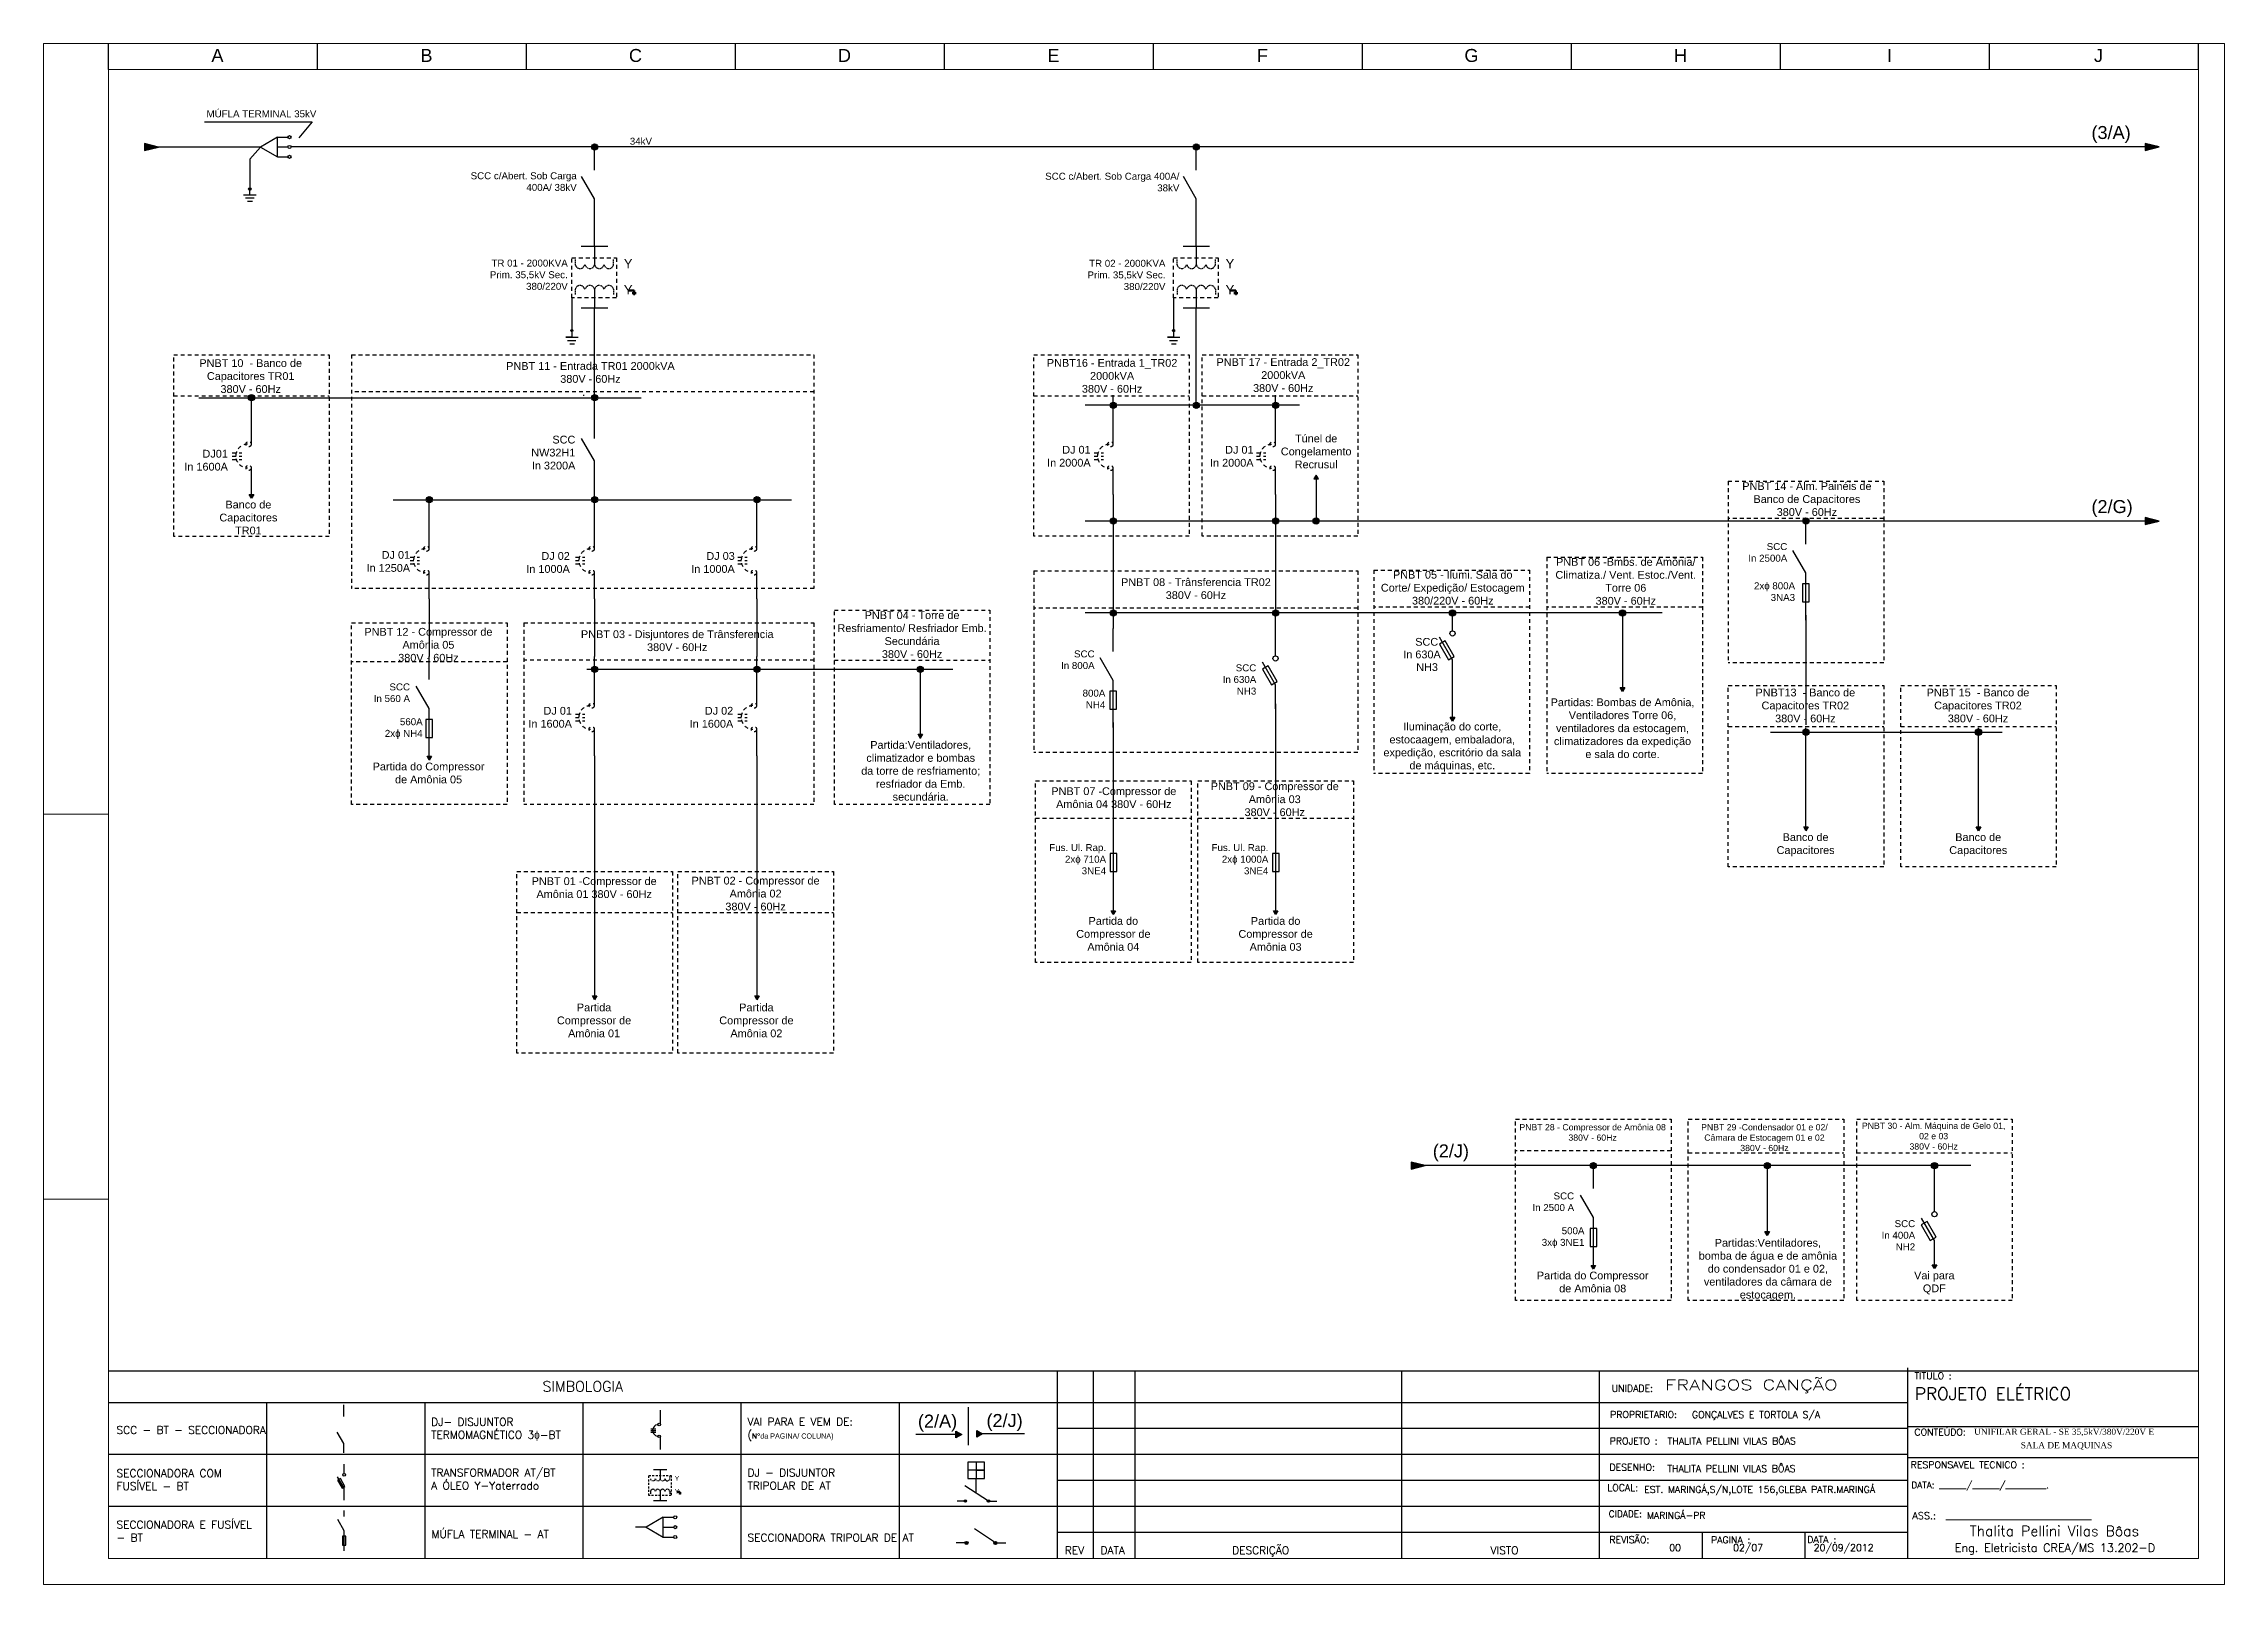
# Model space of a CAD drawing. Header units: millimetres. Extents: x 2138 to 3049, y 1106 to 2505.
# Drawn here: x 2628.5 to 3049, y 2202.9 to 2499.9 of the extents above; entities that cross this region are included whole.
import ezdxf

# ---------------------------------------------------------------- set-up
doc = ezdxf.new("R2010")
doc.units = ezdxf.units.MM
doc.linetypes.add('HIDDEN2', pattern=[0.1875, 0.125, -0.0625])
doc.linetypes.add('JIS_02_0.7', pattern=[1.35, 0.75, -0.6])
for name, color, linetype in [('ATER', 4, 'Continuous'), ('CARGA', 251, 'Continuous'), ('COMPONENTES', 7, 'Continuous'), ('DETALHES', 4, 'Continuous'), ('FORMATO', 18, 'Continuous'), ('linhas', 6, 'Continuous'), ('LUMINARIA', 5, 'Continuous'), ('PAINEL', 5, 'JIS_02_0.7'), ('REG200-290', 5, 'Continuous'), ('texto', 1, 'Continuous'), ('TIMBRE', 7, 'Continuous')]:
    doc.layers.add(name, color=color, linetype=linetype)
doc.layers.add('CARIMBO', color=6, linetype='Continuous', lineweight=15)
doc.styles.add('REGUA240', font='romans.shx', dxfattribs={"width": 1.4})
doc.styles.add('ROMANC', font='romanc', dxfattribs={"height": 0.3})
doc.styles.add('ROMANS', font='romans', dxfattribs={"height": 100})
doc.styles.get("Standard").update_dxf_attribs({"font": 'arial.ttf'})
doc.styles.add('TEXTO', font='arial.ttf', dxfattribs={"height": 0.8})

msp = doc.modelspace()

# ---------------------------------------------------------------- texts
at = {"layer": 'CARGA', "char_height": 1.5, "attachment_point": 1}
for s, width, insert in [('\\pxr0.63098,qc;Túnel de Congelamento Recrusul', 9.243, (2869.75, 2424.55)), ('\\pxr0.63098,qc;Banco de Capacitores\\PTR01', 16.7813, (2660.09, 2411.81)), ('\\pxr0.63098,qc;Partidas: Bombas de Amônia, Ventiladores Torre 06, ventiladores da estocagem, climatizadores da expedição e sala do corte.', 28.7615, (2919.06, 2373.7)), ('\\pxr0.63098,qc;Iluminação do corte, estocaagem, embaladora, expedição, escritório da sala de máquinas, etc.', 28.7803, (2886.23, 2369.02)), ('\\pxr0.63098,qc;Partida:Ventiladores, climatizador e bombas da torre de resfriamento; resfriador da Emb. secundária.', 24.5354, (2785.85, 2365.48)), ('\\pxr0.63098,qc;Partida do Compressor de Amônia 05', 22.8768, (2691.78, 2361.32)), ('\\pxr0.63098,qc;Banco de Capacitores', 16.7813, (2960.35, 2347.7)), ('\\pxr0.63098,qc;Banco de Capacitores', 16.7813, (2993.64, 2347.7)), ('\\pxr0.63098,qc;Partida do Compressor de Amônia 04', 16.7813, (2826.87, 2331.55)), ('\\pxr0.63098,qc;Partida do Compressor de Amônia 03', 16.7813, (2858.16, 2331.55)), ('\\pxr0.63098,qc;Partida\\PCompressor de Amônia 01', 20.673, (2724.8, 2314.88)), ('\\pxr0.63098,qc;Partida\\PCompressor de Amônia 02', 20.673, (2756.1, 2314.88)), ('\\pxr0.63098,qc;Partidas:Ventiladores, bomba de água e de amônia do condensador 01 e 02, ventiladores da câmara de estocagem.', 27.6078, (2947.67, 2269.51)), ('\\pxr0.63098,qc;Partida do Compressor de Amônia 08', 22.8768, (2916.26, 2263.2)), ('\\pxr0.63098,qc;Vai para QDF ', 12.6944, (2987.22, 2263.22))]:
    msp.add_mtext_dynamic_manual_height_columns(s, width=width, gutter_width=12.5, heights=[0], dxfattribs=dict(at, insert=insert))
at = {"layer": 'DETALHES', "color": 5, "insert": (2732.5, 2241.08), "char_height": 2, "width": 60.986, "attachment_point": 5, "style": 'ROMANS'}
msp.add_mtext('SIMBOLOGIA', dxfattribs=at)
at = {"layer": 'DETALHES', "color": 3, "char_height": 1.5, "attachment_point": 4, "style": 'ROMANS'}
for s, insert, width in [('SCC - BT - SECCIONADORA ', (2642.57, 2232.65), 30.493), ('DJ- DISJUNTOR TERMOMAGNÉTICO 3ɸ-BT', (2703.24, 2232.76), 30.493), ('VAI PARA E VEM DE: \\P({\\H0.66667x;N\\fArial Black|b0|i0|c0|p34;°\\fMS Shell Dlg 2|b0|i0|c0|p0;da PAGINA/ COLUNA\\H1.0625x;)}', (2764.23, 2232.76), 30.493), ('SECCIONADORA COM FUSÍVEL - BT', (2642.57, 2223.09), 30.493), ('TRANSFORMADOR AT/BT\\PA ÓLEO Y-Yaterrado', (2703.24, 2223.2), 30.493), ('DJ - DISJUNTOR TRIPOLAR DE AT', (2764.23, 2223.2), 26.466), ('SECCIONADORA E FUSÍVEL - BT', (2642.57, 2213.15), 28.7852), ('MÚFLA TERMINAL - AT', (2703.34, 2212.6), 30.493), ('SECCIONADORA TRIPOLAR DE AT', (2764.23, 2211.92), 30.493)]:
    msp.add_mtext(s, dxfattribs=dict(at, insert=insert, width=width))
at = {"layer": 'FORMATO', "color": 4, "style": 'ROMANS'}
for s, height, p in [('UNIDADE:', 1.32, (2930.88, 2240.05)), ('TITULO :', 1.32, (2989.26, 2242.45)), ('PROPRIETARIO:', 1.32, (2930.58, 2234.99)), ('CONTEÚDO:', 1.32, (2989.26, 2231.6)), ('PROJETO :', 1.32, (2930.5, 2229.87)), ('DESENHO:', 1.32, (2930.44, 2224.83)), ('RESPONSAVEL TECNICO :', 1.32, (2988.54, 2225.3)), (' LOCAL:', 1.32, (2929.14, 2220.88)), ('DATA: ______/______/_________.', 1.2672, (2988.64, 2221.43)), ('CIDADE:', 1.267, (2930.31, 2215.86)), ('ASS.:  ______________________________', 1.3662, (2988.85, 2215.47)), ('REVISÃO:', 1.32, (2930.44, 2210.86)), ('PAGINA :', 1.32, (2950.04, 2210.83)), ('DATA :', 1.32, (2968.58, 2210.89)), ('Thalita Pellini Vilas Bôas', 1.98, (2999.9, 2212.21)), ('Eng. Eletricista CREA/MS 13.202-D', 1.584, (2997.04, 2209.18))]:
    msp.add_text(s, height=height, dxfattribs=at).set_placement(p)
at = {"layer": 'FORMATO', "color": 5}
for s, height, style, p in [('PROJETO ELÉTRICO', 2.376, 'ROMANC', (2989.34, 2238.46)), ('GONÇALVES E TORTOLA S/A', 1.32, 'ROMANS', (2946.36, 2234.98)), ('THALITA PELLINI VILAS BÔAS', 1.32, 'ROMANS', (2941.67, 2229.87)), ('THALITA PELLINI VILAS BÔAS', 1.32, 'ROMANS', (2941.61, 2224.55)), ('EST. MARINGÁ,S/N,LOTE 156,GLEBA PATR.MARINGÁ', 1.32, 'ROMANS', (2937.15, 2220.54)), ('MARINGÁ-PR', 1.32, 'ROMANS', (2937.66, 2215.54)), ('00', 1.32, 'ROMANS', (2941.98, 2209.33)), ('02/07', 1.32, 'ROMANS', (2954.3, 2209.33)), ('20/09/2012', 1.32, 'ROMANS', (2969.84, 2209.33))]:
    msp.add_text(s, height=height, dxfattribs=dict(at, style=style)).set_placement(p)
at = {"layer": 'linhas', "color": 2, "attachment_point": 1}
for s, width, insert, char_height in [('\\pxqc;{\\C7;A}', 4.6452, (2659.72, 2498.88), 2.5), ('\\pxqc;{\\C7;B}', 4.6452, (2700.02, 2498.88), 2.5), ('\\pxqc;{\\C7;C}', 4.6452, (2740.32, 2498.88), 2.5), ('\\pxqc;{\\C7;D}', 4.6452, (2780.62, 2498.88), 2.5), ('\\pxqc;{\\C7;E}', 4.6452, (2820.92, 2498.88), 2.5), ('\\pxqc;{\\C7;F}', 4.6452, (2861.22, 2498.88), 2.5), ('\\pxqc;{\\C7;G}', 4.6452, (2901.52, 2498.88), 2.5), ('\\pxqc;{\\C7;H}', 4.6452, (2941.82, 2498.88), 2.5), ('\\pxqc;{\\C7;I}', 4.6452, (2982.12, 2498.88), 2.5), ('\\pxqc;{\\C7;J}', 4.6452, (3022.42, 2498.88), 2.5), ('{\\C256;(3/A)}', 9.9413, (3023.39, 2484.03), 2.5), ('{\\C256;(2/G)}', 9.9413, (3023.39, 2411.92), 2.5), ('\\pxqc;{\\C256;(2/J)}', 9.9413, (2894.9, 2287.72), 2.5), ('\\pxqc;{\\C256;(2/A)}', 9.9413, (2795.92, 2235.63), 2.5), ('\\pxqc;{\\C256;(2/J)}', 9.9413, (2808.85, 2235.75), 2.5), ('\\pxqc;{\\fTimes New Roman|b0|i0|c0|p18;\\C5;UNIFILAR GERAL - SE 35,5kV/380V/220V E}', 33.8221, (3001.21, 2232.93), 1.188)]:
    msp.add_mtext_dynamic_manual_height_columns(s, width=width, gutter_width=12.5, heights=[0], dxfattribs=dict(at, insert=insert, char_height=char_height))
at = {"layer": 'linhas', "color": 2, "insert": (3004.32, 2230.33), "char_height": 1.188, "attachment_point": 1, "style": 'TEXTO'}
msp.add_mtext_dynamic_manual_height_columns('\\pxqc;{\\fTimes New Roman|b0|i0|c0|p18;\\C5; SALA DE MAQUINAS}', width=28.0608, gutter_width=12.5, heights=[1.9], dxfattribs=at)
at = {"layer": 'PAINEL', "attachment_point": 1}
for s, width, insert, char_height in [('\\pxqc;PNBT 10  - Banco de Capacitores TR01\\P380V - 60Hz', 28.179, (2654.36, 2439.08), 1.5), ('\\pxqc;PNBT16 - Entrada 1_TR02 2000kVA\\P380V - 60Hz', 28.179, (2820.46, 2439.12), 1.5), ('\\pxqc;PNBT 17 - Entrada 2_TR02 2000kVA\\P380V - 60Hz', 28.5862, (2853.26, 2439.27), 1.5), ('\\pxqc;PNBT 11 - Entrada TR01 2000kVA\\P380V - 60Hz', 81.4668, (2693.23, 2438.53), 1.5), ('\\pxqc;PNBT 14 - Alm. Painéis de Banco de Capacitores\\P380V - 60Hz', 29.6012, (2953.72, 2415.37), 1.5), ('\\pxqc;PNBT 08 - Trânsferencia TR02\\P380V - 60Hz', 51.468, (2824.98, 2396.85), 1.5), ('\\pxqc;PNBT 05 - Ilumi. Sala do Corte/ Expedição/ Estocagem\\P380/220V - 60Hz', 28.4413, (2886.01, 2398.28), 1.5), ('\\pxqc;PNBT 06 -Bmbs. de Amônia/ Climatiza./ Vent. Estoc./Vent. Torre 06 \\P380V - 60Hz', 28.4413, (2919.38, 2400.76), 1.5), ('\\pxqc;PNBT 04 - Torre de Resfriamento/ Resfriador Emb. Secundária\\P380V - 60Hz', 29.017, (2781.47, 2390.49), 1.5), ('\\pxqc;PNBT 12 - Compressor de Amônia 05\\P380V - 60Hz', 28.179, (2688.63, 2387.28), 1.5), ('\\pxqc;PNBT 03 - Disjuntores de Trânsferencia\\P380V - 60Hz', 51.468, (2724.97, 2386.82), 1.5), ('\\pxqc;PNBT13  - Banco de Capacitores TR02\\P380V - 60Hz', 28.179, (2954.13, 2375.58), 1.5), ('\\pxqc;PNBT 15  - Banco de Capacitores TR02\\P380V - 60Hz', 28.179, (2987.42, 2375.58), 1.5), ('\\pxqc;PNBT 07 -Compressor de Amônia 04 380V - 60Hz', 28.179, (2820.79, 2356.56), 1.5), ('\\pxqc;PNBT 09 - Compressor de Amônia 03\\P380V - 60Hz', 28.179, (2851.82, 2357.51), 1.5), ('\\pxqc;PNBT 01 -Compressor de Amônia 01 380V - 60Hz', 29.921, (2719.72, 2339.22), 1.5), ('\\pxqc;PNBT 02 - Compressor de Amônia 02\\P380V - 60Hz', 28.5282, (2751.54, 2339.32), 1.5), ('\\pxqc;PNBT 30 - Alm. Máquina de Gelo 01, 02 e 03\\P380V - 60Hz', 28.179, (2978.87, 2291.92), 1.2), ('\\pxqc;PNBT 28 - Compressor de Amônia 08\\P380V - 60Hz', 28.179, (2913.11, 2291.63), 1.2), ('\\pxqc;PNBT 29 -Condensador 01 e 02/ Câmara de Estocagem 01 e 02\\P380V - 60Hz', 26.5726, (2947.05, 2291.63), 1.2)]:
    msp.add_mtext_dynamic_manual_height_columns(s, width=width, gutter_width=12.5, heights=[0], dxfattribs=dict(at, insert=insert, char_height=char_height))
at = {"layer": 'REG200-290', "style": 'REGUA240', "width": 1.4}
msp.add_text('FRANGOS CANÇÃO', height=1.98, dxfattribs=at).set_placement((2941.19, 2240.36))
at = {"layer": 'texto'}
for s, p in [('SCC', (2893, 2383.85)), ('In 630A', (2890.69, 2381.42)), ('NH3', (2893.19, 2378.98))]:
    msp.add_text(s, height=1.5, dxfattribs=at).set_placement(p)
at = {"layer": 'texto', "color": 150, "style": 'ROMANS'}
for s, p in [('REV', (2825.46, 2208.74)), ('DATA', (2832.34, 2208.74)), ('DESCRIÇÃO', (2857.7, 2208.74)), ('VISTO', (2907.53, 2208.74))]:
    msp.add_text(s, height=1.5, dxfattribs=at).set_placement(p)
at = {"layer": 'texto', "attachment_point": 1}
for s, width, insert, char_height in [('\\pxqr;{\\H0.48x;MÚFLA TERMINAL 35kV}', 23.8451, (2657.27, 2487.05), 2.8), ('\\pxqr;{\\H0.48x;34kV}', 4.6335, (2741.2, 2481.77), 2.8), ('\\pxqr;{\\H0.48x;SCC c/Abert. Sob Carga 400A/ 38kV}', 25.6763, (2705.64, 2475.11), 2.8), ('\\pxqr;{\\H0.48x;SCC c/Abert. Sob Carga 400A/ 38kV}', 27.2738, (2820.25, 2475.02), 2.8), ('\\pxqr;{\\H0.48x;TR 01 - 2000KVA\\PPrim. 35,5kV Sec. 380/220V}', 17.2888, (2712.3, 2458.28), 2.8), ('\\pxqr;{\\H0.48x;TR 02 - 2000KVA\\PPrim. 35,5kV Sec. 380/220V}', 15.9876, (2828.84, 2458.24), 2.8), ('\\pxqr;SCC NW32H1\\PIn 3200A', 12.5907, (2718.46, 2424.33), 1.5), ('\\pxqr;DJ 01\\PIn 2000A', 9.2886, (2821.12, 2422.38), 1.5), ('\\pxqr;DJ 01\\PIn 2000A', 8.9424, (2852.88, 2422.37), 1.5), ('\\pxqr;DJ01\\PIn 1600A', 12.5907, (2651.46, 2421.61), 1.5), ('\\pxqr;DJ 01\\PIn 1250A', 11.841, (2687.34, 2402.1), 1.5), ('\\pxqr;DJ 02\\PIn 1000A', 10.9939, (2718.99, 2401.9), 1.5), ('\\pxqr;DJ 03\\PIn 1000A', 11.499, (2750.29, 2401.9), 1.5), ('\\pxqr;{\\H0.48x;SCC\\PIn 2500A}', 8.1561, (2956.58, 2403.63), 2.8), ('\\pxqr;{\\H0.48x;2xɸ 800A\\P3NA3}', 8.3615, (2957.88, 2396.07), 2.8), ('\\pxqr;{\\H0.48x;SCC\\PIn 800A}', 8.1561, (2823.02, 2382.94), 2.8), ('\\pxqr;{\\H0.48x;SCC\\PIn 630A\\PNH3}', 12.5907, (2849.76, 2380.26), 2.8), ('\\pxqr;{\\H0.48x;SCC\\PIn 560 A}', 12.5907, (2686.58, 2376.58), 2.8), ('\\pxqr;DJ 01\\PIn 1600A', 11.499, (2718.89, 2372.06), 1.5), ('\\pxqr;DJ 02\\PIn 1600A', 11.3036, (2750.19, 2372.06), 1.5), ('\\pxqr;{\\H0.48x;800A\\P NH4}', 6.9558, (2826.29, 2375.38), 2.8), ('\\pxqr;{\\H0.48x;560A\\P2xɸ NH4}', 6.9558, (2694.65, 2369.87), 2.8), ('\\pxqr;{\\H0.48x;Fus. Ul. Rap.\\P2xɸ 710A\\P3NE4}', 10.4572, (2822.93, 2345.61), 2.8), ('\\pxqr;{\\H0.48x;Fus. Ul. Rap.\\P2xɸ 1000A\\P3NE4}', 10.4572, (2854.22, 2345.61), 2.8), ('\\pxqr;{\\H0.48x;SCC\\PIn 2500 A}', 12.5907, (2911.05, 2278.46), 2.8), ('\\pxqr;{\\H0.48x;500A\\P3xɸ 3NE1}', 7.7898, (2917.84, 2271.75), 2.8), ('\\pxqr;{\\H0.48x;SCC\\PIn 400A\\PNH2}', 12.5907, (2976.81, 2273.12), 2.8)]:
    msp.add_mtext_dynamic_manual_height_columns(s, width=width, gutter_width=12.5, heights=[0], dxfattribs=dict(at, insert=insert, char_height=char_height))

# ---------------------------------------------------------------- blocks, each defined once
blk = doc.blocks.new('A$C221811D9')
at = {"layer": 'CARIMBO', "color": 7}
for p, q in [((0, 0), (0, 59.4)), ((2.5, 29.7), (0, 29.7)), ((2.5, 14.847), (0, 14.847))]:
    blk.add_line(p, q, dxfattribs=at)
at = {"layer": 'CARIMBO', "color": 12}
blk.add_line((2.5, 1), (2.5, 58.4), dxfattribs=at)
blk = doc.blocks.new('MÚFLA TERMINAL')
at = {"layer": 'linhas'}
for p, q in [((-2.6, 1.9), (-0.6, 1.9)), ((-2.6, 0), (-0.6, 0)), ((-5.9, -0.01), (-7.93, -0.01)), ((-2.6, -1.91), (-0.6, -1.91))]:
    blk.add_line(p, q, dxfattribs=at)
blk.add_lwpolyline([(-5.9, -0.01), (-2.6, -1.91), (-2.6, 1.9)], close=True, dxfattribs=at)
for centre in [(-0.3, 1.9), (-0.3, 0), (-0.3, -1.91)]:
    blk.add_circle(centre, 0.3, dxfattribs=at)
blk = doc.blocks.new('aterram')
at = {"layer": 'linhas'}
h = blk.add_hatch(color=256, dxfattribs=at)
edge = h.paths.add_edge_path()
edge.add_arc((0, 0), 0.2, 0, 360)
for p, q in [((0, -0.9), (0, 0)), ((-1, -0.9), (1, -0.9)), ((-0.7, -1.42), (0.7, -1.42)), ((-0.4, -1.95), (0.4, -1.95))]:
    blk.add_line(p, q, dxfattribs=at)
blk.add_circle((0, 0), 0.2, dxfattribs=at)
blk = doc.blocks.new('aterr verm')
at = {"layer": 'texto'}
h = blk.add_hatch(color=256, dxfattribs=at)
edge = h.paths.add_edge_path()
edge.add_arc((0, 0), 0.2, 0, 360)
for p, q in [((0, -1.29), (-1.2, -1.29)), ((-1.2, -1.29), (1.2, -1.29)), ((-0.82, -1.91), (0.74, -1.91)), ((-0.39, -2.55), (0.47, -2.55)), ((0, -0.2), (0, -1.29))]:
    blk.add_line(p, q, dxfattribs=at)
blk.add_circle((0, 0), 0.2, dxfattribs=at)
blk = doc.blocks.new('Y aterrado')
at = {"layer": 'texto', "lineweight": 50}
for p, q in [((0, 0), (1.05, 0)), ((1.05, 0), (1.05, -0.5)), ((0.65, -0.5), (1.45, -0.5)), ((1.25, -0.6), (0.85, -0.6)), ((1.15, -0.7), (0.95, -0.7)), ((1.05, -0.6), (1.25, -0.6))]:
    blk.add_line(p, q, dxfattribs=at)
at = {"layer": 'texto', "color": 2, "char_height": 1.8, "attachment_point": 1}
for insert in [(-0.94, 6.08), (-0.94, 1.04)]:
    blk.add_mtext_dynamic_manual_height_columns('{\\C1;Y}', width=4.8042, gutter_width=12.5, heights=[0], dxfattribs=dict(at, insert=insert))
blk = doc.blocks.new('TRAFO OLEO Y YATERR')
at = {"layer": 'COMPONENTES', "color": 0, "linetype": 'HIDDEN2'}
for p, q in [((-0.53, 6.34), (-0.53, 7.37)), ((-0.53, 1.62), (-0.53, 0.59))]:
    blk.add_line(p, q, dxfattribs=at)
for centre, start, end in [((-1.44, 6.54), 192.4164, 347.5833), ((-1.44, 1.42), 12.4167, 167.5836)]:
    blk.add_arc(centre, 0.93, start, end, dxfattribs=at)
at = {"layer": 'linhas'}
for p, q in [((-6.76, 9.93), (-4.2, 9.93)), ((-4.2, 9.93), (-1.64, 9.93)), ((-4.2, 9.93), (-4.2, 6.34)), ((-4.2, 1.62), (-4.2, -1.97)), ((-6.76, -1.97), (-4.2, -1.97)), ((-4.2, -1.97), (-1.64, -1.97))]:
    blk.add_line(p, q, dxfattribs=at)
at = {"layer": 'LUMINARIA', "color": 0, "linetype": 'HIDDEN2'}
blk.add_line((-7.92, 1.62), (-7.92, 0.59), dxfattribs=at)
for centre, start, end in [((-7.01, 6.54), 192.4167, 347.5836), ((-5.11, 6.54), 192.4167, 347.5836), ((-3.29, 6.54), 192.4164, 347.5833), ((-7.01, 1.42), 12.4164, 167.5833), ((-5.11, 1.42), 12.4164, 167.5833), ((-3.29, 1.42), 12.4167, 167.5836)]:
    blk.add_arc(centre, 0.93, start, end, dxfattribs=at)
at = {"layer": 'texto', "linetype": 'JIS_02_0.7'}
blk.add_lwpolyline([(-8.58, 7.69), (0, 7.69), (0, 0), (-8.58, 0)], close=True, dxfattribs=at)
at = {"layer": 'texto'}
blk.add_blockref('Y aterrado', (2.38, 1.38), dxfattribs=at)
blk = doc.blocks.new('DJ3f')
at = {"color": 6}
for p, q in [((-3.7, -11.1), (-1.86, -11.1)), ((-3.7, -11.74), (-1.86, -11.74)), ((-3.7, -12.38), (-1.86, -12.38))]:
    blk.add_line(p, q, dxfattribs=at)
at = {"color": 2}
for centre in [(-0.56, -9.45), (-0.56, -14.02)]:
    blk.add_circle(centre, 0.505, dxfattribs=at)
at = {"color": 4}
blk.add_arc((-0.76, -11.74), 2.28, 89.8656, 270.134, dxfattribs=at)
at = {"layer": 'linhas', "color": 6}
for p, q in [((0, -9.38), (0, 0)), ((0, -19.12), (0, -14.02))]:
    blk.add_line(p, q, dxfattribs=at)
blk = doc.blocks.new('SETA')
at = {"layer": 'CARGA'}
blk.add_hatch(color=256, dxfattribs=at).paths.add_polyline_path([(0.01, -0.75), (-0.42, 0), (0.44, 0)])
blk.add_lwpolyline([(0.01, -0.75), (-0.42, 0), (0.44, 0)], close=True, dxfattribs=at)
blk = doc.blocks.new('SCC')
at = {"layer": 'COMPONENTES'}
blk.add_line((0, 9.11), (-2.5, 13.44), dxfattribs=at)
at = {"layer": 'COMPONENTES', "color": 0}
blk.add_lwpolyline([(-0.65, 3.54), (0.65, 3.54), (0.65, 7.02), (-0.65, 7.02)], close=True, dxfattribs=at)
at = {"layer": 'linhas', "color": 6}
for p, q in [((0, 14.68), (0, 19.12)), ((0, 0), (0, 9.11))]:
    blk.add_line(p, q, dxfattribs=at)
blk = doc.blocks.new('SCC F')
at = {"color": 2}
blk.add_circle((0, 9.74), 0.505, dxfattribs=at)
at = {"layer": 'ATER'}
blk.add_line((0, 4.67), (-2.5, 9), dxfattribs=at)
at = {"layer": 'COMPONENTES', "color": 0}
blk.add_lwpolyline([(-0.8, 4.66), (0.32, 5.31), (-1.42, 8.32), (-2.54, 7.67)], close=True, dxfattribs=at)
at = {"layer": 'linhas', "color": 6}
for p, q in [((0, 10.25), (0, 19.12)), ((0, 0), (0, 4.67))]:
    blk.add_line(p, q, dxfattribs=at)
blk = doc.blocks.new('DJ tripolar')
at = {"layer": 'COMPONENTES'}
h = blk.add_hatch(color=256, dxfattribs=at)
edge = h.paths.add_edge_path()
edge.add_arc((2, 0), 0.3, 0, 360)
h = blk.add_hatch(color=256, dxfattribs=at)
edge = h.paths.add_edge_path()
edge.add_arc((7.58, 0), 0.3, 0, 360)
at = {"layer": 'CARGA'}
blk.add_line((7.58, 0), (1.84, 3.71), dxfattribs=at)
at = {"layer": 'COMPONENTES'}
for centre in [(2, 0), (7.58, 0)]:
    blk.add_circle(centre, 0.3, dxfattribs=at)
at = {"layer": 'FORMATO'}
for p, q in [((6.61, 7.41), (2.61, 7.41)), ((4.61, 9.41), (4.61, 5.41)), ((4.61, 7.41), (6.61, 7.41)), ((4.61, 1.92), (4.61, 5.41))]:
    blk.add_line(p, q, dxfattribs=at)
blk.add_lwpolyline([(2.61, 5.41), (6.61, 5.41), (6.61, 9.41), (2.61, 9.41)], close=True, dxfattribs=at)
at = {"layer": 'linhas'}
for p, q in [((1.7, 0), (0, 0)), ((7.88, 0), (9.58, 0))]:
    blk.add_line(p, q, dxfattribs=at)

# ---------------------------------------------------------------- hatches: boundary and pattern name
at = {"layer": 'COMPONENTES'}
h = msp.add_hatch(color=256, dxfattribs=at)
edge = h.paths.add_edge_path()
edge.add_arc((2806.47, 2210.9), 0.3, 0, 360)
h = msp.add_hatch(color=256, dxfattribs=at)
edge = h.paths.add_edge_path()
edge.add_arc((2812.05, 2210.9), 0.3, 0, 360)
at = {"layer": 'linhas'}
for points in [[(2650.7, 2479.98), (2648, 2480.66), (2648, 2479.31)], [(3036.46, 2479.99), (3033.76, 2480.66), (3033.76, 2479.31)], [(3036.46, 2407.88), (3033.76, 2408.55), (3033.76, 2407.2)], [(2894.93, 2283.64), (2892.23, 2284.31), (2892.23, 2282.96)], [(2805.55, 2231.79), (2804.42, 2231.14), (2804.42, 2232.44)], [(2809.57, 2231.92), (2808.45, 2231.27), (2808.45, 2232.57)]]:
    msp.add_hatch(color=256, dxfattribs=at).paths.add_polyline_path(points)
h = msp.add_hatch(color=256, dxfattribs=at)
edge = h.paths.add_edge_path()
edge.add_arc((2734.76, 2479.99), 0.6, 0, 360)
h = msp.add_hatch(color=256, dxfattribs=at)
edge = h.paths.add_edge_path()
edge.add_arc((2850.79, 2479.99), 0.6, 0, 360)
h = msp.add_hatch(color=256, dxfattribs=at)
edge = h.paths.add_edge_path()
edge.add_arc((2668.61, 2431.65), 0.6, 0, 360)
h = msp.add_hatch(color=256, dxfattribs=at)
edge = h.paths.add_edge_path()
edge.add_arc((2734.76, 2431.65), 0.6, 0, 360)
h = msp.add_hatch(color=256, dxfattribs=at)
edge = h.paths.add_edge_path()
edge.add_arc((2834.77, 2430.19), 0.6, 0, 360)
h = msp.add_hatch(color=256, dxfattribs=at)
edge = h.paths.add_edge_path()
edge.add_arc((2850.79, 2430.19), 0.6, 0, 360)
h = msp.add_hatch(color=256, dxfattribs=at)
edge = h.paths.add_edge_path()
edge.add_arc((2866.07, 2430.19), 0.6, 0, 360)
h = msp.add_hatch(color=256, dxfattribs=at)
edge = h.paths.add_edge_path()
edge.add_arc((2702.88, 2411.99), 0.6, 0, 360)
h = msp.add_hatch(color=256, dxfattribs=at)
edge = h.paths.add_edge_path()
edge.add_arc((2734.76, 2411.99), 0.6, 0, 360)
h = msp.add_hatch(color=256, dxfattribs=at)
edge = h.paths.add_edge_path()
edge.add_arc((2766.06, 2411.99), 0.6, 0, 360)
h = msp.add_hatch(color=256, dxfattribs=at)
edge = h.paths.add_edge_path()
edge.add_arc((2834.77, 2407.88), 0.6, 0, 360)
h = msp.add_hatch(color=256, dxfattribs=at)
edge = h.paths.add_edge_path()
edge.add_arc((2866.07, 2407.88), 0.6, 0, 360)
h = msp.add_hatch(color=256, dxfattribs=at)
edge = h.paths.add_edge_path()
edge.add_arc((2873.89, 2407.88), 0.6, 0, 360)
h = msp.add_hatch(color=256, dxfattribs=at)
edge = h.paths.add_edge_path()
edge.add_arc((2968.33, 2407.88), 0.6, 0, 360)
h = msp.add_hatch(color=256, dxfattribs=at)
edge = h.paths.add_edge_path()
edge.add_arc((2834.77, 2390.18), 0.6, 0, 360)
h = msp.add_hatch(color=256, dxfattribs=at)
edge = h.paths.add_edge_path()
edge.add_arc((2866.07, 2390.18), 0.6, 0, 360)
h = msp.add_hatch(color=256, dxfattribs=at)
edge = h.paths.add_edge_path()
edge.add_arc((2900.19, 2390.18), 0.6, 0, 360)
h = msp.add_hatch(color=256, dxfattribs=at)
edge = h.paths.add_edge_path()
edge.add_arc((2932.97, 2390.18), 0.6, 0, 360)
h = msp.add_hatch(color=256, dxfattribs=at)
edge = h.paths.add_edge_path()
edge.add_arc((2932.97, 2390.18), 0.6, 0, 360)
h = msp.add_hatch(color=256, dxfattribs=at)
edge = h.paths.add_edge_path()
edge.add_arc((2734.76, 2379.28), 0.6, 0, 360)
h = msp.add_hatch(color=256, dxfattribs=at)
edge = h.paths.add_edge_path()
edge.add_arc((2734.76, 2379.28), 0.6, 0, 360)
h = msp.add_hatch(color=256, dxfattribs=at)
edge = h.paths.add_edge_path()
edge.add_arc((2766.06, 2379.28), 0.6, 0, 360)
h = msp.add_hatch(color=256, dxfattribs=at)
edge = h.paths.add_edge_path()
edge.add_arc((2766.06, 2379.28), 0.6, 0, 360)
h = msp.add_hatch(color=256, dxfattribs=at)
edge = h.paths.add_edge_path()
edge.add_arc((2797.57, 2379.28), 0.6, 0, 360)
h = msp.add_hatch(color=256, dxfattribs=at)
edge = h.paths.add_edge_path()
edge.add_arc((2797.57, 2379.28), 0.6, 0, 360)
h = msp.add_hatch(color=256, dxfattribs=at)
edge = h.paths.add_edge_path()
edge.add_arc((2968.33, 2367.18), 0.6, 0, 360)
h = msp.add_hatch(color=256, dxfattribs=at)
edge = h.paths.add_edge_path()
edge.add_arc((3001.61, 2367.18), 0.6, 0, 360)
h = msp.add_hatch(color=256, dxfattribs=at)
edge = h.paths.add_edge_path()
edge.add_arc((2927.36, 2283.64), 0.6, 0, 360)
h = msp.add_hatch(color=256, dxfattribs=at)
edge = h.paths.add_edge_path()
edge.add_arc((2927.36, 2283.64), 0.6, 0, 360)
h = msp.add_hatch(color=256, dxfattribs=at)
edge = h.paths.add_edge_path()
edge.add_arc((2960.87, 2283.64), 0.6, 0, 360)
h = msp.add_hatch(color=256, dxfattribs=at)
edge = h.paths.add_edge_path()
edge.add_arc((2993.12, 2283.64), 0.6, 0, 360)
h = msp.add_hatch(color=256, dxfattribs=at)
edge = h.paths.add_edge_path()
edge.add_arc((2993.12, 2283.64), 0.6, 0, 360)

# ---------------------------------------------------------------- linework, layer by layer
at = {"color": 6}
for p, q in [((2745.63, 2232.91), (2746.55, 2232.91)), ((2745.63, 2232.59), (2746.55, 2232.59)), ((2745.63, 2232.27), (2746.55, 2232.27))]:
    msp.add_line(p, q, dxfattribs=at)
at = {"color": 2}
for centre, radius in [((2900.19, 2386.21), 0.505), ((2747.2, 2233.73), 0.253), ((2747.2, 2231.45), 0.253), ((2686.47, 2224.02), 0.253)]:
    msp.add_circle(centre, radius, dxfattribs=at)
at = {"color": 4}
msp.add_arc((2747.1, 2232.59), 1.14, 89.8656, 270.134, dxfattribs=at)
at = {"layer": 'ATER'}
for p, q in [((2900.19, 2381.14), (2897.69, 2385.47)), ((2686.47, 2221.48), (2685.22, 2223.65))]:
    msp.add_line(p, q, dxfattribs=at)
at = {"layer": 'CARGA'}
msp.add_line((2812.05, 2210.9), (2808, 2213.6), dxfattribs=at)
for points in [[(2834.17, 2340.32), (2835.46, 2340.32), (2835.46, 2343.79), (2834.17, 2343.79)], [(2865.46, 2340.32), (2866.75, 2340.32), (2866.75, 2343.79), (2865.46, 2343.79)]]:
    msp.add_lwpolyline(points, close=True, dxfattribs=at)
at = {"layer": 'CARIMBO', "color": 7}
for p, q in [((3049.02, 2499.91), (2628.52, 2499.91)), ((3049.02, 2499.91), (3049.02, 2202.91)), ((3049.02, 2202.91), (2628.52, 2202.91))]:
    msp.add_line(p, q, dxfattribs=at)
at = {"layer": 'CARIMBO', "color": 12}
for p, q in [((3044.02, 2494.91), (2641.02, 2494.91)), ((3044.02, 2494.91), (3044.02, 2207.91)), ((3044.02, 2207.91), (2641.02, 2207.91))]:
    msp.add_line(p, q, dxfattribs=at)
at = {"layer": 'COMPONENTES'}
for p, q in [((2734.76, 2469.97), (2732.26, 2474.3)), ((2850.79, 2469.97), (2848.29, 2474.3)), ((2734.76, 2419.49), (2732.26, 2423.82)), ((2686.39, 2230.07), (2685.14, 2232.24)), ((2686.49, 2213.23), (2685.24, 2215.39))]:
    msp.add_line(p, q, dxfattribs=at)
at = {"layer": 'COMPONENTES', "color": 0}
for points in [[(2899.39, 2381.14), (2900.51, 2381.78), (2898.77, 2384.8), (2897.65, 2384.15)], [(2686.07, 2221.48), (2686.63, 2221.8), (2685.76, 2223.31), (2685.2, 2222.99)], [(2686.17, 2210.45), (2686.81, 2210.45), (2686.81, 2212.19), (2686.17, 2212.19)]]:
    msp.add_lwpolyline(points, close=True, dxfattribs=at)
at = {"layer": 'COMPONENTES'}
for centre in [(2806.47, 2210.9), (2812.05, 2210.9)]:
    msp.add_circle(centre, 0.3, dxfattribs=at)
at = {"layer": 'DETALHES', "color": 7}
for p, q in [((2823.98, 2244.08), (2823.98, 2207.91)), ((2641.02, 2238), (2823.98, 2238)), ((2671.52, 2238), (2671.52, 2207.91)), ((2702.01, 2238), (2702.01, 2207.91)), ((2732.5, 2238), (2732.5, 2207.91)), ((2762.99, 2238), (2762.99, 2207.91)), ((2793.49, 2238), (2793.49, 2207.91)), ((2641.02, 2228), (2823.98, 2228)), ((2641.02, 2218), (2823.98, 2218))]:
    msp.add_line(p, q, dxfattribs=at)
at = {"layer": 'FORMATO'}
for p, q in [((2641.02, 2244.08), (2823.98, 2244.08)), ((2928.52, 2244.08), (3044.02, 2244.08)), ((2987.92, 2244.64), (2987.92, 2207.91)), ((2928.52, 2238), (2987.92, 2238)), ((2928.52, 2233), (2987.92, 2233)), ((2987.92, 2233.32), (3044.02, 2233.32)), ((2928.52, 2228), (2987.92, 2228)), ((2987.92, 2227.38), (3044.02, 2227.38)), ((2928.52, 2223), (2987.92, 2223)), ((2928.52, 2218), (2987.92, 2218)), ((2928.52, 2213), (2987.92, 2213)), ((2948.32, 2213), (2948.32, 2207.91)), ((2968.12, 2213), (2968.12, 2207.91))]:
    msp.add_line(p, q, dxfattribs=at)
at = {"layer": 'FORMATO', "color": 12}
msp.add_line((2928.52, 2207.91), (2928.52, 2244.08), dxfattribs=at)
at = {"layer": 'linhas', "color": 7}
for p, q in [((2641.02, 2494.91), (2641.02, 2499.91)), ((2641.02, 2494.91), (2641.02, 2499.91)), ((2681.32, 2494.91), (2681.32, 2499.91)), ((2681.32, 2494.91), (2681.32, 2499.91)), ((2721.62, 2494.91), (2721.62, 2499.91)), ((2761.92, 2494.91), (2761.92, 2499.91)), ((2802.22, 2494.91), (2802.22, 2499.91)), ((2842.52, 2494.91), (2842.52, 2499.91)), ((2882.82, 2494.91), (2882.82, 2499.91)), ((2923.12, 2494.91), (2923.12, 2499.91)), ((2963.42, 2494.91), (2963.42, 2499.91)), ((3003.72, 2494.91), (3003.72, 2499.91)), ((3044.02, 2494.91), (3044.02, 2499.91)), ((2806.88, 2229.77), (2806.88, 2237.08))]:
    msp.add_line(p, q, dxfattribs=at)
at = {"layer": 'linhas', "lineweight": 30}
msp.add_line((2668.3, 2479.98), (2650.7, 2479.98), dxfattribs=at)
at = {"layer": 'linhas'}
for p, q in [((2670.33, 2479.98), (2668.29, 2477.61)), ((2668.29, 2477.61), (2668.29, 2471.87)), ((3033.76, 2479.99), (2676.23, 2479.99)), ((2734.76, 2423.82), (2734.76, 2448.98)), ((2850.79, 2430.79), (2850.79, 2448.98)), ((2658.44, 2431.65), (2743.72, 2431.65)), ((2732.7, 2432.02), (2732.7, 2432.2)), ((2870.68, 2430.19), (2829.35, 2430.19)), ((2695.92, 2411.99), (2772.74, 2411.99)), ((2834.77, 2413), (2834.77, 2401.89)), ((2866.07, 2413), (2866.07, 2401.89)), ((3036.46, 2407.88), (2829.35, 2407.88)), ((2834.77, 2402.89), (2834.77, 2387.18)), ((2866.07, 2401.89), (2866.07, 2390.78)), ((2702.88, 2392.87), (2702.88, 2381.76)), ((2734.76, 2392.87), (2734.76, 2381.76)), ((2766.06, 2392.87), (2766.06, 2381.76)), ((2940.6, 2390.18), (2829.35, 2390.18)), ((2932.97, 2390.78), (2932.97, 2375.78)), ((2968.33, 2389.76), (2968.33, 2368.63)), ((2803.86, 2379.28), (2733.27, 2379.28)), ((2797.57, 2379.28), (2797.57, 2365.98)), ((2866.07, 2372.66), (2866.07, 2351.99)), ((2834.77, 2369.06), (2834.77, 2351.99)), ((2968.33, 2348.91), (2968.33, 2368.03)), ((3001.61, 2348.91), (3001.61, 2368.03)), ((2961.49, 2367.18), (3006.17, 2367.18)), ((2734.76, 2362.64), (2734.76, 2351.53)), ((2766.06, 2362.64), (2766.06, 2351.53)), ((2734.76, 2351.53), (2734.76, 2331.33)), ((2766.06, 2353.26), (2766.06, 2331.33)), ((2834.77, 2352.25), (2834.77, 2332.76)), ((2866.07, 2352.25), (2866.07, 2332.76)), ((2734.76, 2331.33), (2734.76, 2316.33)), ((2766.06, 2331.33), (2766.06, 2316.33)), ((3000.12, 2283.64), (2894.93, 2283.64)), ((2960.87, 2283.64), (2960.87, 2270.94)), ((2804.8, 2231.79), (2796.7, 2231.79)), ((2817.67, 2231.92), (2809.57, 2231.92)), ((2806.17, 2210.9), (2804.47, 2210.9)), ((2812.35, 2210.9), (2814.05, 2210.9))]:
    msp.add_line(p, q, dxfattribs=at)
at = {"layer": 'linhas', "color": 6}
for p, q in [((2734.76, 2475.55), (2734.76, 2479.99)), ((2850.79, 2475.55), (2850.79, 2479.99)), ((2734.76, 2460.87), (2734.76, 2469.97)), ((2850.79, 2460.87), (2850.79, 2469.97)), ((2734.76, 2411.99), (2734.76, 2419.49)), ((2873.89, 2416), (2873.89, 2407.88)), ((2900.19, 2386.72), (2900.19, 2390.78)), ((2900.19, 2370.08), (2900.19, 2381.14)), ((2686.39, 2235.3), (2686.39, 2237.52)), ((2747.48, 2233.77), (2747.48, 2236.47)), ((2686.39, 2228.24), (2686.39, 2230.07)), ((2747.48, 2228.9), (2747.48, 2231.45)), ((2686.47, 2224.27), (2686.47, 2226.06)), ((2686.47, 2219.15), (2686.47, 2221.48)), ((2686.49, 2216.02), (2686.49, 2217.15)), ((2686.49, 2209.37), (2686.49, 2213.23))]:
    msp.add_line(p, q, dxfattribs=at)
at = {"layer": 'linhas'}
for points in [[(2648, 2479.31), (2650.7, 2479.98), (2648, 2480.66), (2648, 2479.31)], [(3033.76, 2479.31), (3036.46, 2479.99), (3033.76, 2480.66), (3033.76, 2479.31)], [(3033.76, 2407.2), (3036.46, 2407.88), (3033.76, 2408.55), (3033.76, 2407.2)], [(2892.23, 2282.96), (2894.93, 2283.64), (2892.23, 2284.31), (2892.23, 2282.96)]]:
    msp.add_lwpolyline(points, dxfattribs=at)
for points in [[(2805.55, 2231.79), (2804.42, 2231.14), (2804.42, 2232.44)], [(2809.57, 2231.92), (2808.45, 2231.27), (2808.45, 2232.57)]]:
    msp.add_lwpolyline(points, close=True, dxfattribs=at)
for centre in [(2734.76, 2479.99), (2850.79, 2479.99), (2668.61, 2431.65), (2734.76, 2431.65), (2834.77, 2430.19), (2850.79, 2430.19), (2866.07, 2430.19), (2702.88, 2411.99), (2734.76, 2411.99), (2766.06, 2411.99), (2834.77, 2407.88), (2866.07, 2407.88), (2873.89, 2407.88), (2968.33, 2407.88), (2834.77, 2390.18), (2866.07, 2390.18), (2900.19, 2390.18), (2932.97, 2390.18), (2932.97, 2390.18), (2734.76, 2379.28), (2734.76, 2379.28), (2766.06, 2379.28), (2766.06, 2379.28), (2797.57, 2379.28), (2797.57, 2379.28), (2968.33, 2367.18), (3001.61, 2367.18), (2927.36, 2283.64), (2927.36, 2283.64), (2960.87, 2283.64), (2993.12, 2283.64), (2993.12, 2283.64)]:
    msp.add_circle(centre, 0.6, dxfattribs=at)
at = {"layer": 'LUMINARIA', "color": 0, "linetype": 'HIDDEN2'}
for p, q in [((2731.05, 2457.28), (2731.05, 2458.31)), ((2847.08, 2457.28), (2847.08, 2458.31))]:
    msp.add_line(p, q, dxfattribs=at)
at = {"layer": 'PAINEL'}
for p, q in [((2687.88, 2439.94), (2687.88, 2394.88)), ((2687.88, 2439.94), (2777.06, 2439.94)), ((2777.06, 2439.94), (2777.06, 2394.88)), ((2653.61, 2432.02), (2683.61, 2432.02)), ((2777.06, 2432.76), (2687.88, 2432.76)), ((2819.44, 2432.05), (2849.44, 2432.05)), ((2851.92, 2432.05), (2881.92, 2432.05)), ((2953.32, 2415.54), (2983.33, 2415.54)), ((2953.33, 2415.54), (2953.33, 2380.54)), ((2983.33, 2415.54), (2983.33, 2380.54)), ((2983.33, 2408.35), (2953.32, 2408.35)), ((2819.44, 2398.28), (2881.92, 2398.28)), ((2819.44, 2398.28), (2819.44, 2363.28)), ((2881.92, 2398.28), (2881.92, 2363.28)), ((2885.01, 2398.44), (2915.09, 2398.44)), ((2885.01, 2398.44), (2885.01, 2359.21)), ((2915.01, 2398.44), (2915.01, 2359.21)), ((2918.38, 2400.92), (2948.38, 2400.92)), ((2918.38, 2400.92), (2918.38, 2359.21)), ((2948.38, 2400.92), (2948.38, 2359.21)), ((2777.06, 2394.88), (2687.88, 2394.88)), ((2881.92, 2391.1), (2819.44, 2391.1)), ((2915.09, 2391.26), (2885.01, 2391.26)), ((2948.46, 2391.26), (2918.38, 2391.26)), ((2721.13, 2388.26), (2721.13, 2353.26)), ((2721.13, 2388.26), (2777.06, 2388.26)), ((2777.06, 2388.26), (2777.06, 2353.26)), ((2717.88, 2380.75), (2687.88, 2380.75)), ((2777.06, 2381.08), (2721.13, 2381.08)), ((2781, 2381.08), (2811, 2381.08)), ((2983.33, 2380.54), (2953.33, 2380.54)), ((2953.33, 2368.31), (2983.33, 2368.31)), ((2986.61, 2368.31), (3016.61, 2368.31)), ((2881.92, 2363.28), (2819.44, 2363.28)), ((2915.01, 2359.21), (2885.01, 2359.21)), ((2948.38, 2359.21), (2918.38, 2359.21)), ((2777.06, 2353.26), (2721.13, 2353.26)), ((2819.77, 2350.6), (2849.77, 2350.6)), ((2851.07, 2350.6), (2881.07, 2350.6)), ((2719.76, 2332.41), (2749.76, 2332.41)), ((2750.83, 2332.41), (2780.83, 2332.41)), ((2942.36, 2286.5), (2912.36, 2286.5)), ((2945.64, 2286.11), (2975.64, 2286.11)), ((2978.12, 2286.11), (3008.12, 2286.11))]:
    msp.add_line(p, q, dxfattribs=at)
for points in [[(2653.61, 2439.91), (2683.61, 2439.91), (2683.61, 2404.91), (2653.61, 2404.91)], [(2819.44, 2439.94), (2849.44, 2439.94), (2849.44, 2404.94), (2819.44, 2404.94)], [(2851.92, 2439.94), (2881.92, 2439.94), (2881.92, 2404.94), (2851.92, 2404.94)], [(2781, 2390.72), (2811, 2390.72), (2811, 2353.26), (2781, 2353.26)], [(2687.88, 2388.26), (2717.88, 2388.26), (2717.88, 2353.26), (2687.88, 2353.26)], [(2953.33, 2376.2), (2983.33, 2376.2), (2983.33, 2341.2), (2953.33, 2341.2)], [(2986.61, 2376.2), (3016.61, 2376.2), (3016.61, 2341.2), (2986.61, 2341.2)], [(2819.77, 2357.78), (2849.77, 2357.78), (2849.77, 2322.78), (2819.77, 2322.78)], [(2851.07, 2357.78), (2881.07, 2357.78), (2881.07, 2322.78), (2851.07, 2322.78)], [(2719.76, 2340.3), (2749.76, 2340.3), (2749.76, 2305.3), (2719.76, 2305.3)], [(2750.83, 2340.3), (2780.83, 2340.3), (2780.83, 2305.3), (2750.83, 2305.3)], [(2912.36, 2292.61), (2942.36, 2292.61), (2942.36, 2257.61), (2912.36, 2257.61)], [(2945.64, 2292.61), (2975.64, 2292.61), (2975.64, 2257.61), (2945.64, 2257.61)], [(2978.12, 2292.61), (3008.12, 2292.61), (3008.12, 2257.61), (2978.12, 2257.61)]]:
    msp.add_lwpolyline(points, close=True, dxfattribs=at)
at = {"layer": 'texto'}
for p, q in [((2659.55, 2484.84), (2680.32, 2484.84)), ((2680.32, 2484.84), (2677.75, 2481.77)), ((2730.39, 2450.94), (2730.39, 2444.59)), ((2846.41, 2450.94), (2846.41, 2444.59))]:
    msp.add_line(p, q, dxfattribs=at)
at = {"layer": 'TIMBRE'}
for p, q in [((2823.98, 2244.08), (2928.52, 2244.08)), ((2830.98, 2207.91), (2830.98, 2244.08)), ((2838.98, 2207.91), (2838.98, 2244.08)), ((2890.36, 2244.08), (2890.36, 2207.91)), ((2823.98, 2238), (2928.52, 2238)), ((2823.98, 2233), (2928.52, 2233)), ((2823.98, 2228), (2928.52, 2228)), ((2823.98, 2223), (2928.52, 2223)), ((2823.98, 2218), (2928.52, 2218)), ((2823.98, 2213), (2928.52, 2213))]:
    msp.add_line(p, q, dxfattribs=at)

# ---------------------------------------------------------------- block references
at = {"layer": 'ATER', "xscale": 5, "yscale": 5, "zscale": 5}
msp.add_blockref('A$C221811D9', (2628.52, 2202.91), dxfattribs=at)
at = {"layer": 'CARGA', "xscale": -1, "rotation": 180}
msp.add_blockref('SETA', (2873.88, 2416), dxfattribs=at)
at = {"layer": 'CARGA'}
for p in [(2668.6, 2413.03), (2932.96, 2375.78), (2932.96, 2375.78), (2900.18, 2370.08), (2797.56, 2366.8), (2797.56, 2366.8), (2702.87, 2362.53), (2968.32, 2348.91), (3001.61, 2348.91), (2834.76, 2332.76), (2866.06, 2332.76), (2734.75, 2316.33), (2734.75, 2316.33), (2766.05, 2316.33), (2766.05, 2316.33), (2960.86, 2270.94), (2960.86, 2270.94), (2927.35, 2264.41), (2993.11, 2264.52), (2993.11, 2264.52)]:
    msp.add_blockref('SETA', p, dxfattribs=at)
at = {"layer": 'COMPONENTES'}
for name, p in [('SCC', (2968.33, 2388.76)), ('SCC F', (2866.07, 2371.66)), ('SCC', (2834.77, 2368.06)), ('SCC', (2702.88, 2362.64)), ('SCC', (2927.36, 2264.52)), ('SCC F', (2993.12, 2264.52))]:
    msp.add_blockref(name, p, dxfattribs=at)
at = {"layer": 'FORMATO', "xscale": 0.8, "yscale": 0.8, "zscale": 0.8}
msp.add_blockref('DJ tripolar', (2804.66, 2218.97), dxfattribs=at)
at = {"layer": 'linhas'}
msp.add_blockref('MÚFLA TERMINAL', (2676.23, 2479.99), dxfattribs=at)
at = {"layer": 'linhas', "xscale": 1.2, "yscale": 1.2, "zscale": 1.2}
msp.add_blockref('aterram', (2668.29, 2471.87), dxfattribs=at)
at = {"layer": 'PAINEL'}
for p in [(2668.61, 2432.15), (2834.77, 2432.12), (2866.07, 2432.12), (2702.88, 2411.99), (2734.76, 2411.99), (2766.06, 2411.99), (2734.76, 2381.76), (2766.06, 2381.76)]:
    msp.add_blockref('DJ3f', p, dxfattribs=at)
at = {"layer": 'texto'}
for name, p in [('TRAFO OLEO Y YATERR', (2738.96, 2450.94)), ('TRAFO OLEO Y YATERR', (2854.99, 2450.94)), ('aterr verm', (2730.39, 2444.59)), ('aterr verm', (2846.41, 2444.59)), ('MÚFLA TERMINAL', (2750.61, 2213.94))]:
    msp.add_blockref(name, p, dxfattribs=at)
at = {"layer": 'texto', "xscale": 0.5, "yscale": 0.5, "zscale": 0.5}
msp.add_blockref('TRAFO OLEO Y YATERR', (2749.51, 2220.06), dxfattribs=at)

msp.set_redraw_order([(e.dxf.handle, doc.entitydb.next_handle()) for e in msp.query("TEXT MTEXT ATTDEF DIMENSION ARC_DIMENSION")])  # texts and dimensions are drawn at this point

doc.saveas('drawing.dxf')
